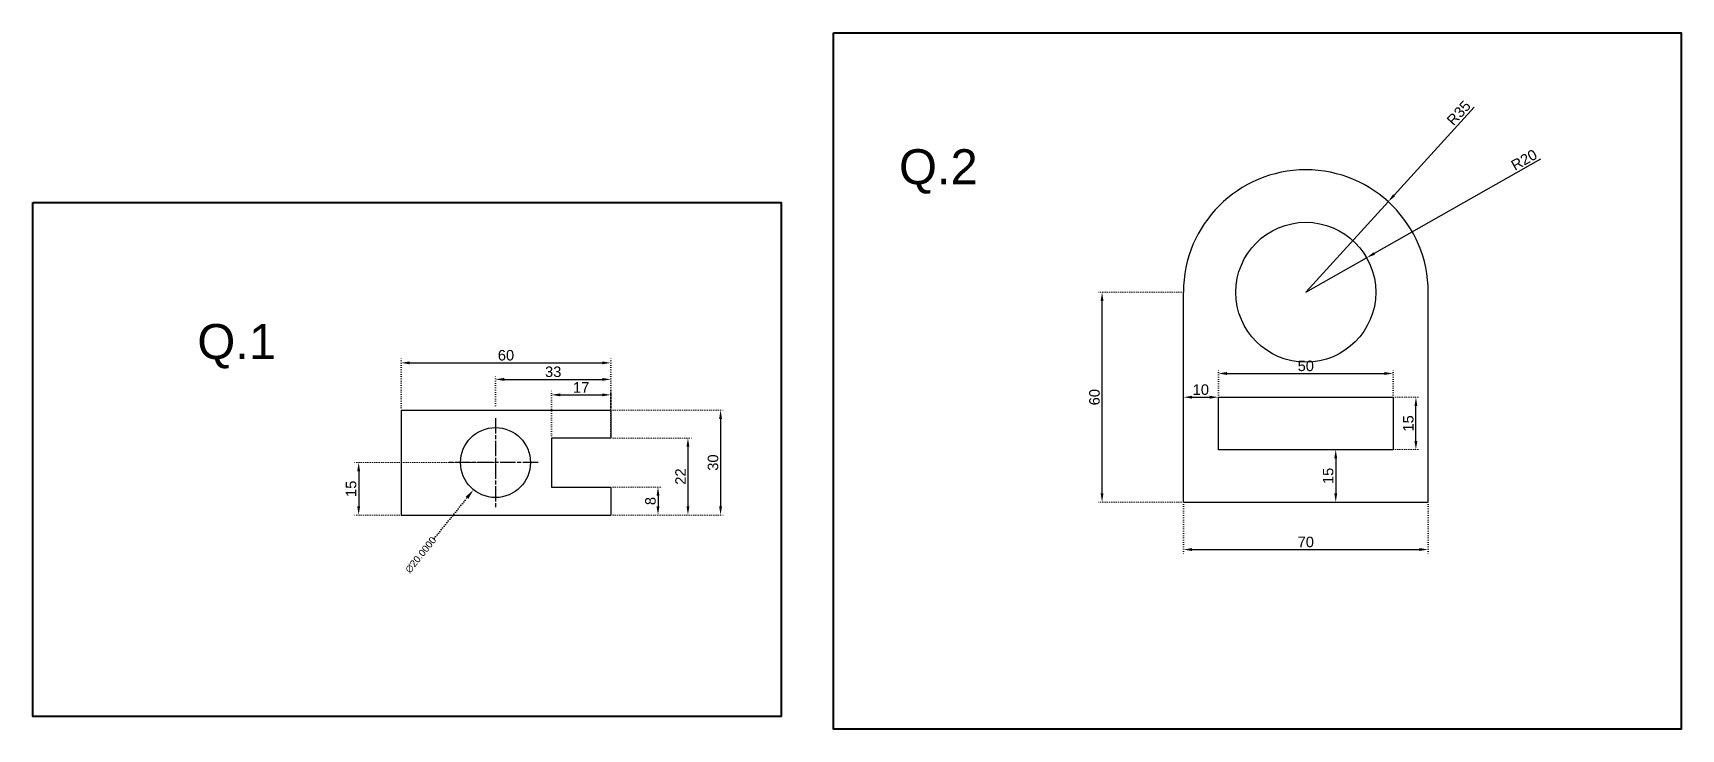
# Model space of a CAD drawing. Header units: millimetres. Extents: x 895 to 1985, y 570 to 1298.
# Drawn here: x 894.8 to 1365.9, y 908.8 to 1107.8 of the extents above; entities that cross this region are included whole.
import ezdxf

# ---------------------------------------------------------------- set-up
doc = ezdxf.new("R2010")
doc.units = ezdxf.units.MM
doc.header["$LTSCALE"] = 0.18
for name, pattern in [('ACAD_ISO07W100', [3, 0, -3]), ('ACAD_ISO08W100', [36, 24, -3, 6, -3]), ('HIDDEN', [9.525, 6.35, -3.175])]:
    doc.linetypes.add(name, pattern=pattern)
doc.layers.add('DotDash', color=7, linetype='HIDDEN')
doc.layers.add('Dotted1', color=7, linetype='Continuous')
doc.layers.add('rectangle', color=7, linetype='Continuous', lineweight=50)
doc.styles.get("Standard").update_dxf_attribs({"font": 'arial.ttf'})
doc.dimstyles.new('ISO-25', dxfattribs={"dimtxt": 3, "dimasz": 2.5, "dimexe": 1.25, "dimexo": 0.625, "dimtad": 1, "dimtxsty": 'Standard', "dimcen": 2.5, "dimclrd": 3, "dimclre": 2, "dimadec": 0, "dimazin": 0, "dimtfac": 1, "dimtmove": 0, "dimatfit": 3, "dimfxl": 1, "dimlwd": 25, "dimlwe": 20, "dimarcsym": 0})
doc.dimstyles.get("Standard").update_dxf_attribs({"dimtxt": 2, "dimasz": 3, "dimexe": 0.18, "dimexo": 0.0625, "dimgap": 0.09, "dimtad": 0, "dimdec": 4, "dimzin": 0, "dimdsep": 46, "dimtxsty": 'Standard', "dimcen": 0.09, "dimadec": 0, "dimazin": 0, "dimtfac": 1, "dimtdec": 4, "dimtofl": 0, "dimtmove": 0, "dimatfit": 3, "dimfxl": 1, "dimtolj": 1, "dimtzin": 0, "dimarcsym": 0})

msp = doc.modelspace()

# ---------------------------------------------------------------- texts
at = {"layer": 'DotDash', "char_height": 10, "attachment_point": 1}
for s, width, insert in [('Q.2', 19.3587283, (1142.34833, 1074.57068)), ('Q.1', 21.6758403, (941.75411, 1024.60881))]:
    msp.add_mtext_dynamic_manual_height_columns(s, width=width, gutter_width=12.5, heights=[0], dxfattribs=dict(at, insert=insert))

# ---------------------------------------------------------------- blocks, each defined once
blk = doc.blocks.new('*D1')
at = {"layer": 'Defpoints', "color": 0, "linetype": 'ACAD_ISO07W100', "lineweight": 25, "transparency": 16777216}
for p in [(1060, 1013.5), (1000, 1000), (1060, 1000)]:
    blk.add_point(p, dxfattribs=at)
at = {"layer": 'Dotted1', "color": 2, "linetype": 'ACAD_ISO07W100', "lineweight": 20, "transparency": 16777216}
for p, q in [((1000, 1000.62), (1000, 1014.75)), ((1060, 1000.62), (1060, 1014.75))]:
    blk.add_line(p, q, dxfattribs=at)
at = {"layer": 'Dotted1', "color": 3, "linetype": 'Continuous', "lineweight": 25, "transparency": 16777216}
blk.add_line((1002.5, 1013.5), (1057.5, 1013.5), dxfattribs=at)
at = {"layer": 'Dotted1', "color": 3, "linetype": 'ACAD_ISO07W100', "lineweight": 25, "transparency": 16777216}
for points in [[(1002.5, 1013.92), (1002.5, 1013.09), (1000, 1013.5)], [(1057.5, 1013.92), (1057.5, 1013.09), (1060, 1013.5)]]:
    blk.add_solid(points, dxfattribs=at)
at = {"layer": 'Dotted1', "color": 0, "linetype": 'ACAD_ISO07W100', "transparency": 16777216, "insert": (1030, 1015.66), "char_height": 3, "attachment_point": 5}
blk.add_mtext('60', dxfattribs=at)
blk = doc.blocks.new('*D2')
at = {"layer": 'Defpoints', "color": 0, "linetype": 'ACAD_ISO07W100', "lineweight": 25, "transparency": 16777216}
for p in [(1060, 1000), (1060, 970), (1091.34, 970)]:
    blk.add_point(p, dxfattribs=at)
at = {"layer": 'Dotted1', "color": 2, "linetype": 'ACAD_ISO07W100', "lineweight": 20, "transparency": 16777216}
for p, q in [((1060.62, 1000), (1092.59, 1000)), ((1060.62, 970), (1092.59, 970))]:
    blk.add_line(p, q, dxfattribs=at)
at = {"layer": 'Dotted1', "color": 3, "linetype": 'Continuous', "lineweight": 25, "transparency": 16777216}
blk.add_line((1091.34, 997.5), (1091.34, 972.5), dxfattribs=at)
at = {"layer": 'Dotted1', "color": 3, "linetype": 'ACAD_ISO07W100', "lineweight": 25, "transparency": 16777216}
for points in [[(1090.93, 997.5), (1091.76, 997.5), (1091.34, 1000)], [(1090.93, 972.5), (1091.76, 972.5), (1091.34, 970)]]:
    blk.add_solid(points, dxfattribs=at)
at = {"layer": 'Dotted1', "color": 0, "linetype": 'ACAD_ISO07W100', "transparency": 16777216, "insert": (1089.19, 985), "char_height": 3, "attachment_point": 5, "rotation": 90}
blk.add_mtext('30', dxfattribs=at)
blk = doc.blocks.new('*D3')
at = {"layer": 'Defpoints', "color": 0, "linetype": 'ACAD_ISO07W100', "lineweight": 25, "transparency": 16777216}
for p in [(1060, 992), (1060, 970), (1082.02, 970)]:
    blk.add_point(p, dxfattribs=at)
at = {"layer": 'Dotted1', "color": 2, "linetype": 'ACAD_ISO07W100', "lineweight": 20, "transparency": 16777216}
for p, q in [((1060.62, 992), (1083.27, 992)), ((1060.62, 970), (1083.27, 970))]:
    blk.add_line(p, q, dxfattribs=at)
at = {"layer": 'Dotted1', "color": 3, "linetype": 'Continuous', "lineweight": 25, "transparency": 16777216}
blk.add_line((1082.02, 989.5), (1082.02, 972.5), dxfattribs=at)
at = {"layer": 'Dotted1', "color": 3, "linetype": 'ACAD_ISO07W100', "lineweight": 25, "transparency": 16777216}
for points in [[(1081.6, 989.5), (1082.44, 989.5), (1082.02, 992)], [(1081.6, 972.5), (1082.44, 972.5), (1082.02, 970)]]:
    blk.add_solid(points, dxfattribs=at)
at = {"layer": 'Dotted1', "color": 0, "linetype": 'ACAD_ISO07W100', "transparency": 16777216, "insert": (1079.89, 981), "char_height": 3, "attachment_point": 5, "rotation": 90}
blk.add_mtext('22', dxfattribs=at)
blk = doc.blocks.new('*D4')
at = {"layer": 'Defpoints', "color": 0, "linetype": 'ACAD_ISO07W100', "lineweight": 25, "transparency": 16777216}
for p in [(1060, 978), (1060, 970), (1073.46, 970)]:
    blk.add_point(p, dxfattribs=at)
at = {"layer": 'Dotted1', "color": 2, "linetype": 'ACAD_ISO07W100', "lineweight": 20, "transparency": 16777216}
for p, q in [((1060.62, 978), (1074.71, 978)), ((1060.62, 970), (1074.71, 970))]:
    blk.add_line(p, q, dxfattribs=at)
at = {"layer": 'Dotted1', "color": 3, "linetype": 'Continuous', "lineweight": 25, "transparency": 16777216}
blk.add_line((1073.46, 975.5), (1073.46, 972.5), dxfattribs=at)
at = {"layer": 'Dotted1', "color": 3, "linetype": 'ACAD_ISO07W100', "lineweight": 25, "transparency": 16777216}
for points in [[(1073.05, 975.5), (1073.88, 975.5), (1073.46, 978)], [(1073.05, 972.5), (1073.88, 972.5), (1073.46, 970)]]:
    blk.add_solid(points, dxfattribs=at)
at = {"layer": 'Dotted1', "color": 0, "linetype": 'ACAD_ISO07W100', "transparency": 16777216, "insert": (1071.31, 974), "char_height": 3, "attachment_point": 5, "rotation": 90}
blk.add_mtext('8', dxfattribs=at)
blk = doc.blocks.new('*D5')
at = {"layer": 'Defpoints', "color": 0, "linetype": 'ACAD_ISO07W100', "lineweight": 25, "transparency": 16777216}
for p in [(1060, 1004.36), (1043, 992), (1060, 992)]:
    blk.add_point(p, dxfattribs=at)
at = {"layer": 'Dotted1', "color": 2, "linetype": 'ACAD_ISO07W100', "lineweight": 20, "transparency": 16777216}
for p, q in [((1043, 992.62), (1043, 1005.61)), ((1060, 992.62), (1060, 1005.61))]:
    blk.add_line(p, q, dxfattribs=at)
at = {"layer": 'Dotted1', "color": 3, "linetype": 'Continuous', "lineweight": 25, "transparency": 16777216}
blk.add_line((1045.5, 1004.36), (1057.5, 1004.36), dxfattribs=at)
at = {"layer": 'Dotted1', "color": 3, "linetype": 'ACAD_ISO07W100', "lineweight": 25, "transparency": 16777216}
for points in [[(1045.5, 1004.77), (1045.5, 1003.94), (1043, 1004.36)], [(1057.5, 1004.77), (1057.5, 1003.94), (1060, 1004.36)]]:
    blk.add_solid(points, dxfattribs=at)
at = {"layer": 'Dotted1', "color": 0, "linetype": 'ACAD_ISO07W100', "transparency": 16777216, "insert": (1051.5, 1006.49), "char_height": 3, "attachment_point": 5}
blk.add_mtext('17', dxfattribs=at)
blk = doc.blocks.new('*D6')
at = {"layer": 'Defpoints', "color": 0, "linetype": 'ACAD_ISO07W100', "transparency": 16777216}
for p in [(1033.29, 992.77), (1020.71, 977.23)]:
    blk.add_point(p, dxfattribs=at)
at = {"layer": 'Dotted1', "color": 0, "linetype": 'ACAD_ISO07W100', "lineweight": -2, "transparency": 16777216}
for p, q in [((1026.91, 985), (1027.09, 985)), ((1027, 984.91), (1027, 985.09)), ((1009.48, 963.35), (1018.82, 974.89))]:
    blk.add_line(p, q, dxfattribs=at)
at = {"layer": 'Dotted1', "color": 0, "linetype": 'ACAD_ISO07W100', "transparency": 16777216}
blk.add_solid([(1018.43, 975.21), (1019.21, 974.58), (1020.71, 977.23)], dxfattribs=at)
at = {"layer": 'Dotted1', "color": 0, "linetype": 'ACAD_ISO07W100', "transparency": 16777216, "insert": (1005.64, 958.6), "char_height": 2, "attachment_point": 5, "rotation": 51.0164}
blk.add_mtext('\\A1;∅20.0000', dxfattribs=at)
blk = doc.blocks.new('*D7')
at = {"layer": 'Defpoints', "color": 0, "linetype": 'ACAD_ISO07W100', "lineweight": 25, "transparency": 16777216}
for p in [(1060, 1008.78), (1027, 1000.61), (1060, 1000)]:
    blk.add_point(p, dxfattribs=at)
at = {"layer": 'Dotted1', "color": 2, "linetype": 'ACAD_ISO07W100', "lineweight": 20, "transparency": 16777216}
for p, q in [((1027, 1001.23), (1027, 1010.03)), ((1060, 1000.62), (1060, 1010.03))]:
    blk.add_line(p, q, dxfattribs=at)
at = {"layer": 'Dotted1', "color": 3, "linetype": 'Continuous', "lineweight": 25, "transparency": 16777216}
blk.add_line((1029.5, 1008.78), (1057.5, 1008.78), dxfattribs=at)
at = {"layer": 'Dotted1', "color": 3, "linetype": 'ACAD_ISO07W100', "lineweight": 25, "transparency": 16777216}
for points in [[(1029.5, 1009.2), (1029.5, 1008.36), (1027, 1008.78)], [(1057.5, 1009.2), (1057.5, 1008.36), (1060, 1008.78)]]:
    blk.add_solid(points, dxfattribs=at)
at = {"layer": 'Dotted1', "color": 0, "linetype": 'ACAD_ISO07W100', "transparency": 16777216, "insert": (1043.5, 1010.94), "char_height": 3, "attachment_point": 5}
blk.add_mtext('33', dxfattribs=at)
blk = doc.blocks.new('*D8')
at = {"layer": 'Defpoints', "color": 0, "linetype": 'ACAD_ISO07W100', "lineweight": 25, "transparency": 16777216}
for p in [(1027, 985), (987.89, 970), (1027, 970)]:
    blk.add_point(p, dxfattribs=at)
at = {"layer": 'Dotted1', "color": 2, "linetype": 'ACAD_ISO07W100', "lineweight": 20, "transparency": 16777216}
for p, q in [((1026.38, 985), (986.64, 985)), ((1026.38, 970), (986.64, 970))]:
    blk.add_line(p, q, dxfattribs=at)
at = {"layer": 'Dotted1', "color": 3, "linetype": 'Continuous', "lineweight": 25, "transparency": 16777216}
blk.add_line((987.89, 982.5), (987.89, 972.5), dxfattribs=at)
at = {"layer": 'Dotted1', "color": 3, "linetype": 'ACAD_ISO07W100', "lineweight": 25, "transparency": 16777216}
for points in [[(987.47, 982.5), (988.3, 982.5), (987.89, 985)], [(987.47, 972.5), (988.3, 972.5), (987.89, 970)]]:
    blk.add_solid(points, dxfattribs=at)
at = {"layer": 'Dotted1', "color": 0, "linetype": 'ACAD_ISO07W100', "transparency": 16777216, "insert": (985.73, 977.5), "char_height": 3, "attachment_point": 5, "rotation": 90}
blk.add_mtext('15', dxfattribs=at)
blk = doc.blocks.new('*D10')
at = {"layer": 'Defpoints', "color": 0, "linetype": 'ACAD_ISO07W100', "lineweight": 25, "transparency": 16777216}
for p in [(1200.41, 1033.69), (1223.65, 1033.69), (1223.65, 973.69)]:
    blk.add_point(p, dxfattribs=at)
at = {"layer": 'Dotted1', "color": 2, "linetype": 'ACAD_ISO07W100', "lineweight": 20, "transparency": 16777216}
for p, q in [((1223.03, 1033.69), (1199.16, 1033.69)), ((1223.03, 973.69), (1199.16, 973.69))]:
    blk.add_line(p, q, dxfattribs=at)
at = {"layer": 'Dotted1', "color": 3, "linetype": 'Continuous', "lineweight": 25, "transparency": 16777216}
blk.add_line((1200.41, 976.19), (1200.41, 1031.19), dxfattribs=at)
at = {"layer": 'Dotted1', "color": 3, "linetype": 'ACAD_ISO07W100', "lineweight": 25, "transparency": 16777216}
for points in [[(1199.99, 1031.19), (1200.82, 1031.19), (1200.41, 1033.69)], [(1199.99, 976.19), (1200.82, 976.19), (1200.41, 973.69)]]:
    blk.add_solid(points, dxfattribs=at)
at = {"layer": 'Dotted1', "color": 0, "linetype": 'ACAD_ISO07W100', "transparency": 16777216, "insert": (1198.25, 1003.69), "char_height": 3, "attachment_point": 5, "rotation": 90}
blk.add_mtext('60', dxfattribs=at)
blk = doc.blocks.new('*D11')
at = {"color": 2, "linetype": 'ACAD_ISO07W100', "lineweight": 20, "transparency": 16777216}
for p, q in [((1233.65, 1004.31), (1233.65, 1011.72)), ((1283.65, 1004.31), (1283.65, 1011.72))]:
    blk.add_line(p, q, dxfattribs=at)
at = {"color": 3, "linetype": 'Continuous', "lineweight": 25, "transparency": 16777216}
blk.add_line((1236.15, 1010.47), (1281.15, 1010.47), dxfattribs=at)
at = {"color": 3, "lineweight": 25, "transparency": 16777216}
for points in [[(1236.15, 1010.89), (1236.15, 1010.05), (1233.65, 1010.47)], [(1281.15, 1010.89), (1281.15, 1010.05), (1283.65, 1010.47)]]:
    blk.add_solid(points, dxfattribs=at)
at = {"layer": 'Defpoints', "color": 0, "lineweight": 25, "transparency": 16777216}
for p in [(1283.65, 1010.47), (1233.65, 1003.69), (1283.65, 1003.69)]:
    blk.add_point(p, dxfattribs=at)
at = {"color": 0, "transparency": 16777216, "insert": (1258.65, 1012.63), "char_height": 3, "attachment_point": 5}
blk.add_mtext('50', dxfattribs=at)
blk = doc.blocks.new('*D12')
at = {"color": 2, "linetype": 'ACAD_ISO07W100', "lineweight": 20, "transparency": 16777216}
for p, q in [((1284.28, 1003.69), (1291.38, 1003.69)), ((1284.28, 988.69), (1291.38, 988.69))]:
    blk.add_line(p, q, dxfattribs=at)
at = {"color": 3, "linetype": 'Continuous', "lineweight": 25, "transparency": 16777216}
blk.add_line((1290.13, 991.19), (1290.13, 1001.19), dxfattribs=at)
at = {"color": 3, "lineweight": 25, "transparency": 16777216}
for points in [[(1289.71, 1001.19), (1290.54, 1001.19), (1290.13, 1003.69)], [(1289.71, 991.19), (1290.54, 991.19), (1290.13, 988.69)]]:
    blk.add_solid(points, dxfattribs=at)
at = {"layer": 'Defpoints', "color": 0, "lineweight": 25, "transparency": 16777216}
for p in [(1283.65, 1003.69), (1290.13, 1003.69), (1283.65, 988.69)]:
    blk.add_point(p, dxfattribs=at)
at = {"color": 0, "transparency": 16777216, "insert": (1287.97, 996.19), "char_height": 3, "attachment_point": 5, "rotation": 90}
blk.add_mtext('15', dxfattribs=at)
blk = doc.blocks.new('*D13')
at = {"color": 2, "linetype": 'ACAD_ISO07W100', "lineweight": 20, "transparency": 16777216}
for p, q in [((1223.65, 973.06), (1223.65, 958.89)), ((1293.65, 973.06), (1293.65, 958.89))]:
    blk.add_line(p, q, dxfattribs=at)
at = {"color": 3, "linetype": 'Continuous', "lineweight": 25, "transparency": 16777216}
blk.add_line((1226.15, 960.14), (1291.15, 960.14), dxfattribs=at)
at = {"color": 3, "lineweight": 25, "transparency": 16777216}
for points in [[(1226.15, 960.55), (1226.15, 959.72), (1223.65, 960.14)], [(1291.15, 960.55), (1291.15, 959.72), (1293.65, 960.14)]]:
    blk.add_solid(points, dxfattribs=at)
at = {"layer": 'Defpoints', "color": 0, "lineweight": 25, "transparency": 16777216}
for p in [(1223.65, 973.69), (1293.65, 973.69), (1293.65, 960.14)]:
    blk.add_point(p, dxfattribs=at)
at = {"color": 0, "transparency": 16777216, "insert": (1258.65, 962.29), "char_height": 3, "attachment_point": 5}
blk.add_mtext('70', dxfattribs=at)
blk = doc.blocks.new('*D14')
at = {"color": 2, "linetype": 'ACAD_ISO07W100', "lineweight": 20, "transparency": 16777216}
for p, q in [((1259.28, 988.69), (1268.46, 988.69)), ((1259.28, 973.69), (1268.46, 973.69))]:
    blk.add_line(p, q, dxfattribs=at)
at = {"color": 3, "linetype": 'Continuous', "lineweight": 25, "transparency": 16777216}
blk.add_line((1267.21, 986.19), (1267.21, 976.19), dxfattribs=at)
at = {"color": 3, "lineweight": 25, "transparency": 16777216}
for points in [[(1266.79, 986.19), (1267.63, 986.19), (1267.21, 988.69)], [(1266.79, 976.19), (1267.63, 976.19), (1267.21, 973.69)]]:
    blk.add_solid(points, dxfattribs=at)
at = {"layer": 'Defpoints', "color": 0, "lineweight": 25, "transparency": 16777216}
for p in [(1258.65, 988.69), (1258.65, 973.69), (1267.21, 973.69)]:
    blk.add_point(p, dxfattribs=at)
at = {"color": 0, "transparency": 16777216, "insert": (1265.05, 981.19), "char_height": 3, "attachment_point": 5, "rotation": 90}
blk.add_mtext('15', dxfattribs=at)
blk = doc.blocks.new('*D15')
at = {"color": 2, "linetype": 'ACAD_ISO07W100', "lineweight": 20, "transparency": 16777216}
for p, q in [((1223.65, 1004.31), (1223.65, 1004.94)), ((1233.65, 1004.31), (1233.65, 1004.94))]:
    blk.add_line(p, q, dxfattribs=at)
at = {"color": 3, "linetype": 'Continuous', "lineweight": 25, "transparency": 16777216}
blk.add_line((1226.15, 1003.69), (1231.15, 1003.69), dxfattribs=at)
at = {"color": 3, "lineweight": 25, "transparency": 16777216}
for points in [[(1226.15, 1004.1), (1226.15, 1003.27), (1223.65, 1003.69)], [(1231.15, 1004.1), (1231.15, 1003.27), (1233.65, 1003.69)]]:
    blk.add_solid(points, dxfattribs=at)
at = {"layer": 'Defpoints', "color": 0, "lineweight": 25, "transparency": 16777216}
for p in [(1223.65, 1003.69), (1233.65, 1003.69), (1233.65, 1003.69)]:
    blk.add_point(p, dxfattribs=at)
at = {"color": 0, "transparency": 16777216, "insert": (1228.65, 1005.84), "char_height": 3, "attachment_point": 5}
blk.add_mtext('10', dxfattribs=at)
blk = doc.blocks.new('*D16')
at = {"color": 3, "linetype": 'Continuous', "lineweight": 25, "transparency": 16777216}
for p, q in [((1325.78, 1071.73), (1278.23, 1044.78)), ((1258.65, 1033.69), (1276.05, 1043.55))]:
    blk.add_line(p, q, dxfattribs=at)
at = {"color": 3, "lineweight": 25, "transparency": 16777216}
blk.add_solid([(1278.02, 1045.14), (1278.43, 1044.42), (1276.05, 1043.55)], dxfattribs=at)
at = {"layer": 'Defpoints', "color": 0, "lineweight": 25, "transparency": 16777216}
for p in [(1276.05, 1043.55), (1258.65, 1033.69)]:
    blk.add_point(p, dxfattribs=at)
at = {"color": 0, "transparency": 16777216, "insert": (1321.06, 1071.53), "char_height": 3, "attachment_point": 5, "rotation": 29.5408}
blk.add_mtext('R20', dxfattribs=at)
blk = doc.blocks.new('*D9')
at = {"color": 3, "linetype": 'Continuous', "lineweight": 25, "transparency": 16777216}
for p, q in [((1306.8, 1086.61), (1283.89, 1061.42)), ((1258.65, 1033.69), (1282.21, 1059.57))]:
    blk.add_line(p, q, dxfattribs=at)
at = {"color": 3, "lineweight": 25, "transparency": 16777216}
blk.add_solid([(1283.58, 1061.7), (1284.2, 1061.14), (1282.21, 1059.57)], dxfattribs=at)
at = {"layer": 'Defpoints', "color": 0, "lineweight": 25, "transparency": 16777216}
for p in [(1282.21, 1059.57), (1258.65, 1033.69)]:
    blk.add_point(p, dxfattribs=at)
at = {"color": 0, "transparency": 16777216, "insert": (1302.37, 1084.94), "char_height": 3, "attachment_point": 5, "rotation": 47.6995}
blk.add_mtext('R35', dxfattribs=at)

# ---------------------------------------------------------------- dimensions: what is measured, and where the dimension line sits
for mpoint, picture, middle in [((1282.20856, 1059.57481), '*D9', (1303.96449, 1083.48384)), ((1276.05299, 1043.5488), '*D16', (1322.12504, 1069.65845))]:
    dim = msp.add_radius_dim(center=(1258.6529, 1033.68793), mpoint=mpoint, dimstyle='ISO-25')
    dim.commit()
    dim.dimension.update_dxf_attribs({"geometry": picture, "text_midpoint": middle, "dimtype": 164})
for base, p1, p2, picture, middle in [((1283.6529, 1010.4685), (1233.6529, 1003.68793), (1283.6529, 1003.68793), '*D11', (1258.6529, 1012.62521)), ((1233.6529, 1003.68793), (1223.6529, 1003.68793), (1233.6529, 1003.68793), '*D15', (1228.6529, 1005.84465)), ((1293.6529, 960.13543), (1223.6529, 973.68793), (1293.6529, 973.68793), '*D13', (1258.6529, 962.29215))]:
    dim = msp.add_linear_dim(base=base, p1=p1, p2=p2, dimstyle='ISO-25')
    dim.commit()
    dim.dimension.update_dxf_attribs({"geometry": picture, "text_midpoint": middle})
for base, p1, p2, picture, middle in [((1290.12786, 1003.68793), (1283.6529, 988.68793), (1283.6529, 1003.68793), '*D12', (1287.97114, 996.18793)), ((1267.21097, 973.68793), (1258.6529, 988.68793), (1258.6529, 973.68793), '*D14', (1265.05425, 981.18793))]:
    dim = msp.add_linear_dim(base=base, p1=p1, p2=p2, angle=90, dimstyle='ISO-25')
    dim.commit()
    dim.dimension.update_dxf_attribs({"geometry": picture, "text_midpoint": middle})
at = {"layer": 'Dotted1', "linetype": 'ACAD_ISO07W100'}
for base, p1, p2, picture, middle in [((1200.40603, 1033.68793), (1223.6529, 973.68793), (1223.6529, 1033.68793), '*D10', (1198.24932, 1003.68793)), ((1091.34346, 970), (1060, 1000), (1060, 970), '*D2', (1089.18572, 985)), ((1082.01859, 970), (1060, 992), (1060, 970), '*D3', (1079.88745, 981)), ((987.88507, 970), (1027, 985), (1027, 970), '*D8', (985.72835, 977.5)), ((1073.46366, 970), (1060, 978), (1060, 970), '*D4', (1071.30694, 974))]:
    dim = msp.add_linear_dim(base=base, p1=p1, p2=p2, angle=90, dimstyle='ISO-25', dxfattribs=at)
    dim.commit()
    dim.dimension.update_dxf_attribs({"geometry": picture, "text_midpoint": middle})
for base, p1, p2, picture, middle in [((1060, 1013.50454), (1000, 1000), (1060, 1000), '*D1', (1030, 1015.66126)), ((1060, 1008.78148), (1027, 1000.6082), (1060, 1000), '*D7', (1043.5, 1010.93922)), ((1060, 1004.3582), (1043, 992), (1060, 992), '*D5', (1051.5, 1006.48934))]:
    dim = msp.add_linear_dim(base=base, p1=p1, p2=p2, dimstyle='ISO-25', dxfattribs=at)
    dim.commit()
    dim.dimension.update_dxf_attribs({"geometry": picture, "text_midpoint": middle})
dim = msp.add_diameter_dim_2p(p1=(1033.29098, 992.77326), p2=(1020.70902, 977.22674), dimstyle='Standard', dxfattribs=at)
dim.commit()
dim.dimension.update_dxf_attribs({"geometry": '*D6', "text_midpoint": (1005.63718, 958.60371), "dimtype": 163})

# ---------------------------------------------------------------- linework, layer by layer
for p, q in [((1223.6529, 973.68793), (1223.6529, 1033.68793)), ((1223.6529, 1033.68793), (1223.6529, 1033.68793)), ((1223.6529, 1033.68793), (1223.6529, 1033.68793)), ((1293.6529, 973.68793), (1293.6529, 1033.68793)), ((1000, 1000), (1060, 1000)), ((1000, 1000), (1000, 1000)), ((1000, 1000), (1000, 970)), ((1060, 1000), (1060, 992)), ((1060, 992), (1043, 992)), ((1043, 992), (1043, 978)), ((1043, 978), (1060, 978)), ((1060, 978), (1060, 970)), ((1223.6529, 973.68793), (1223.6529, 973.68793)), ((1223.6529, 973.68793), (1293.6529, 973.68793)), ((1000, 970), (1060, 970))]:
    msp.add_line(p, q)
msp.add_lwpolyline([(1233.6529, 1003.68793), (1283.6529, 1003.68793), (1283.6529, 988.68793), (1233.6529, 988.68793)], close=True)
for centre, radius in [((1258.6529, 1033.68793), 20), ((1027, 985), 10)]:
    msp.add_circle(centre, radius)
msp.add_arc((1258.6529, 1033.68793), 35, 0, 180)
at = {"layer": 'DotDash', "linetype": 'ACAD_ISO08W100'}
for p, q in [((1027, 997.67475), (1027, 971.99044)), ((1039.15646, 985), (1013.31235, 985))]:
    msp.add_line(p, q, dxfattribs=at)
at = {"layer": 'rectangle', "lineweight": 40}
for points in [[(1123.58385, 1107.81425), (1365.92525, 1107.81425), (1365.92525, 908.82288), (1123.58385, 908.82288)], [(894.77139, 1059.32571), (1108.65812, 1059.32571), (1108.65812, 912.40496), (894.77139, 912.40496)]]:
    msp.add_lwpolyline(points, close=True, dxfattribs=at)

msp.set_redraw_order([(e.dxf.handle, doc.entitydb.next_handle()) for e in msp.query("TEXT MTEXT ATTDEF DIMENSION ARC_DIMENSION")])  # texts and dimensions are drawn at this point

doc.saveas('drawing.dxf')
